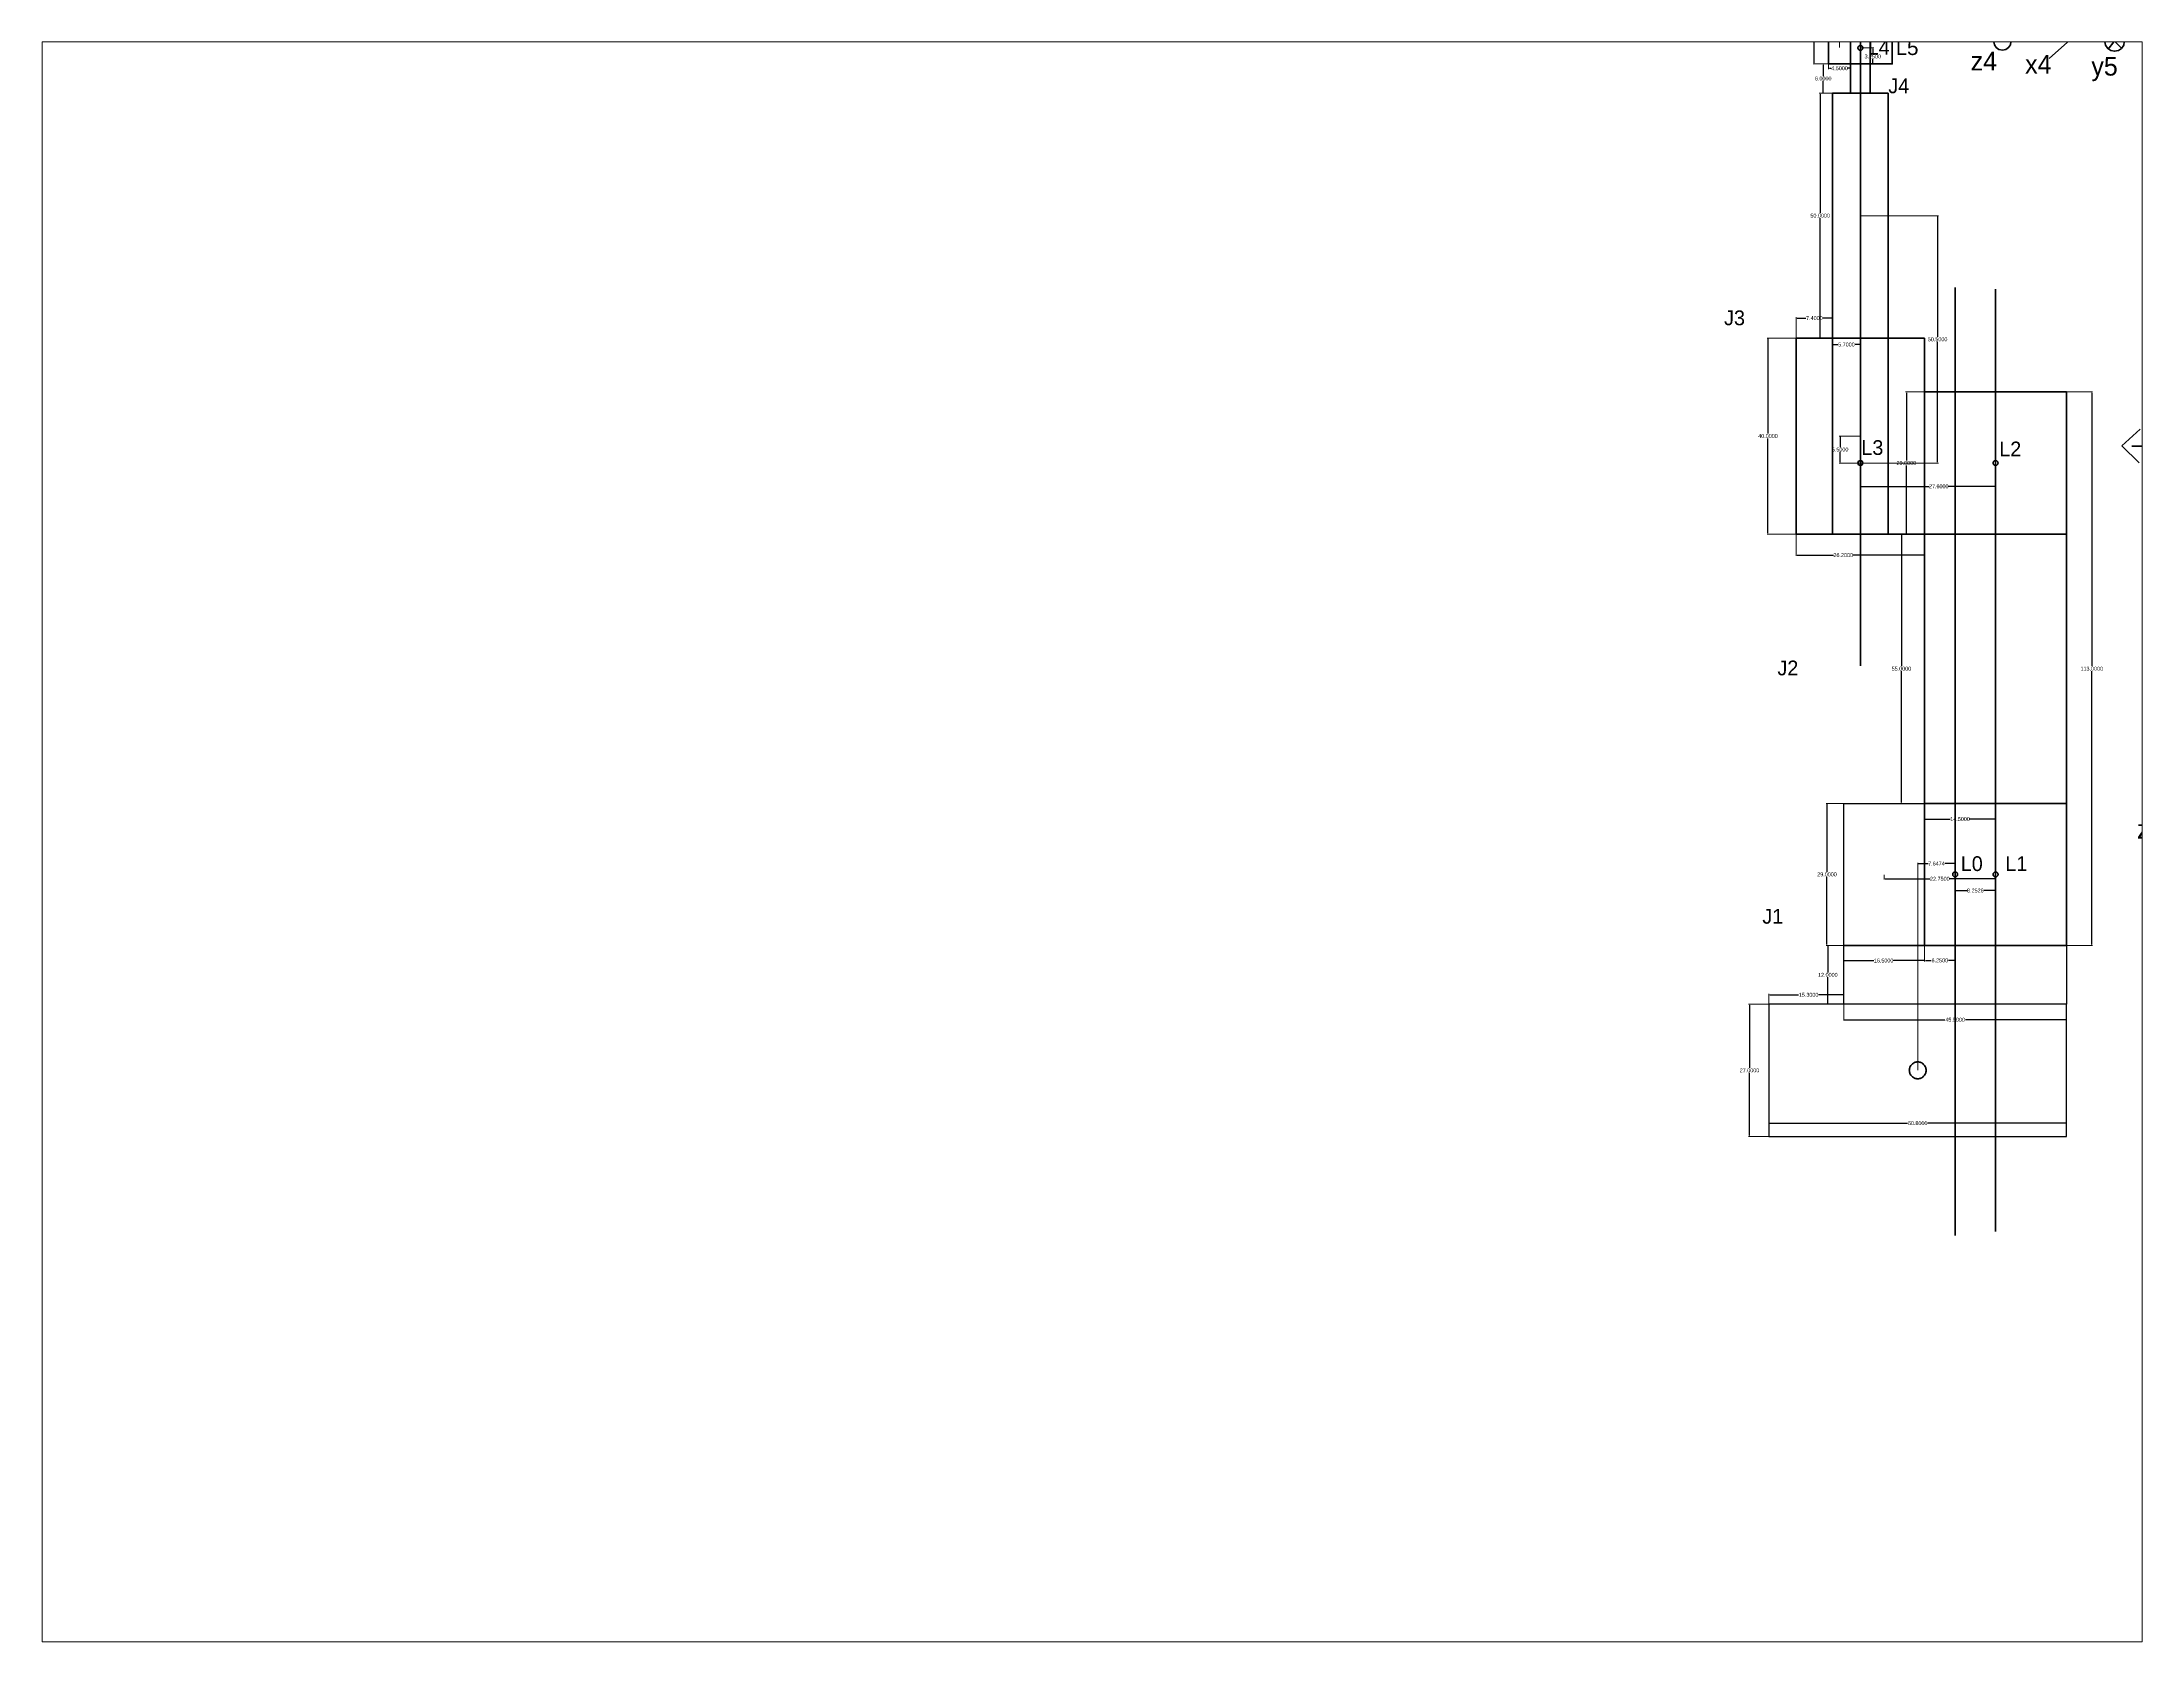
# Paper-space layout 'Layout1' of a CAD drawing. Header units: inches. Extents: x 1.05 to 9.45, y 0.8 to 7.2.
# The model-space entities are those that its viewports show. They can reach past a viewport. Long polylines and large blocks are cut down to what shows.
import ezdxf

# ---------------------------------------------------------------- set-up
doc = ezdxf.new("R2010")
doc.units = ezdxf.units.IN
doc.header["$LTSCALE"] = 2
doc.header["$MEASUREMENT"] = 0
for name, pattern in [('ACAD_ISO04W100', [30, 24, -3, 0, -3]), ('DASHED2', [0.375, 0.25, -0.125]), ('DIVIDE', [1.25, 0.5, -0.25, 0, -0.25, 0, -0.25])]:
    doc.linetypes.add(name, pattern=pattern)
doc.layers.add('Dims', color=3, linetype='Continuous')
doc.styles.get("Standard").update_dxf_attribs({"font": 'BOD_B.TTF'})
doc.dimstyles.get("Standard").update_dxf_attribs({"dimtxt": 0.8, "dimasz": 0.18, "dimexe": 0.18, "dimexo": 0.0625, "dimgap": 0.09, "dimtad": 0, "dimtih": 1, "dimtoh": 1, "dimdec": 4, "dimzin": 0, "dimdsep": 46, "dimtxsty": 'Standard', "dimcen": 0.09, "dimadec": 0, "dimazin": 0, "dimtfac": 1, "dimtdec": 4, "dimtofl": 0, "dimtmove": 0, "dimatfit": 3, "dimfxl": 1, "dimtolj": 1, "dimtzin": 0, "dimlwe": 5, "dimarcsym": 0})

# ---------------------------------------------------------------- blocks, each defined once
blk = doc.blocks.new('*D1')
at = {"layer": 'Defpoints', "color": 0, "lineweight": 100, "transparency": 16777216}
for p in [(172.07, 126.33), (176.01, 126.33), (176.01, 99.33)]:
    blk.add_point(p, dxfattribs=at)
at = {"layer": 'Dims', "color": 0, "linetype": 'DASHED2', "lineweight": 5, "transparency": 16777216}
for p, q in [((175.95, 126.33), (171.89, 126.33)), ((175.95, 99.33), (171.89, 99.33))]:
    blk.add_line(p, q, dxfattribs=at)
at = {"layer": 'Dims', "color": 0, "linetype": 'DASHED2', "lineweight": -2, "transparency": 16777216}
for p, q in [((172.07, 126.15), (172.07, 113.33)), ((172.07, 99.51), (172.07, 112.33))]:
    blk.add_line(p, q, dxfattribs=at)
at = {"layer": 'Dims', "color": 0, "lineweight": 100, "transparency": 16777216}
for points in [[(172.04, 126.15), (172.1, 126.15), (172.07, 126.33)], [(172.04, 99.51), (172.1, 99.51), (172.07, 99.33)]]:
    blk.add_solid(points, dxfattribs=at)
at = {"layer": 'Dims', "color": 0, "transparency": 16777216, "insert": (172.07, 112.83), "char_height": 0.8, "attachment_point": 5}
blk.add_mtext('\\A1;27.0000', dxfattribs=at)
blk = doc.blocks.new('*D2')
at = {"layer": 'Defpoints', "color": 0, "lineweight": 100, "transparency": 16777216}
for p in [(188.06, 138.33), (191.31, 138.33), (191.31, 126.33)]:
    blk.add_point(p, dxfattribs=at)
at = {"layer": 'Dims', "color": 0, "linetype": 'DASHED2', "lineweight": 5, "transparency": 16777216}
for p, q in [((191.25, 138.33), (187.88, 138.33)), ((191.25, 126.33), (187.88, 126.33))]:
    blk.add_line(p, q, dxfattribs=at)
at = {"layer": 'Dims', "color": 0, "linetype": 'DASHED2', "lineweight": -2, "transparency": 16777216}
for p, q in [((188.06, 138.15), (188.06, 132.83)), ((188.06, 126.51), (188.06, 131.83))]:
    blk.add_line(p, q, dxfattribs=at)
at = {"layer": 'Dims', "color": 0, "lineweight": 100, "transparency": 16777216}
for points in [[(188.03, 138.15), (188.09, 138.15), (188.06, 138.33)], [(188.03, 126.51), (188.09, 126.51), (188.06, 126.33)]]:
    blk.add_solid(points, dxfattribs=at)
at = {"layer": 'Dims', "color": 0, "transparency": 16777216, "insert": (188.06, 132.33), "char_height": 0.8, "attachment_point": 5}
blk.add_mtext('\\A1;12.0000', dxfattribs=at)
blk = doc.blocks.new('*D3')
at = {"layer": 'Defpoints', "color": 0, "lineweight": 100, "transparency": 16777216}
for p in [(187.89, 167.33), (191.31, 167.33), (191.31, 138.33)]:
    blk.add_point(p, dxfattribs=at)
at = {"layer": 'Dims', "color": 0, "linetype": 'DASHED2', "lineweight": 5, "transparency": 16777216}
for p, q in [((191.25, 167.33), (187.71, 167.33)), ((191.25, 138.33), (187.71, 138.33))]:
    blk.add_line(p, q, dxfattribs=at)
at = {"layer": 'Dims', "color": 0, "linetype": 'DASHED2', "lineweight": -2, "transparency": 16777216}
for p, q in [((187.89, 167.15), (187.89, 153.33)), ((187.89, 138.51), (187.89, 152.33))]:
    blk.add_line(p, q, dxfattribs=at)
at = {"layer": 'Dims', "color": 0, "lineweight": 100, "transparency": 16777216}
for points in [[(187.86, 167.15), (187.92, 167.15), (187.89, 167.33)], [(187.86, 138.51), (187.92, 138.51), (187.89, 138.33)]]:
    blk.add_solid(points, dxfattribs=at)
at = {"layer": 'Dims', "color": 0, "transparency": 16777216, "insert": (187.89, 152.83), "char_height": 0.8, "attachment_point": 5}
blk.add_mtext('\\A1;29.0000', dxfattribs=at)
blk = doc.blocks.new('*D4')
at = {"layer": 'Defpoints', "color": 0, "lineweight": 100, "transparency": 16777216}
for p in [(191.31, 138.33), (207.81, 138.33), (207.81, 135.24)]:
    blk.add_point(p, dxfattribs=at)
at = {"layer": 'Dims', "color": 0, "linetype": 'DASHED2', "lineweight": 5, "transparency": 16777216}
for p, q in [((191.31, 138.27), (191.31, 135.06)), ((207.81, 138.27), (207.81, 135.06))]:
    blk.add_line(p, q, dxfattribs=at)
at = {"layer": 'Dims', "color": 0, "linetype": 'DASHED2', "lineweight": -2, "transparency": 16777216}
for p, q in [((191.49, 135.24), (197.44, 135.24)), ((207.63, 135.24), (201.48, 135.24))]:
    blk.add_line(p, q, dxfattribs=at)
at = {"layer": 'Dims', "color": 0, "lineweight": 100, "transparency": 16777216}
for points in [[(191.49, 135.27), (191.49, 135.21), (191.31, 135.24)], [(207.63, 135.27), (207.63, 135.21), (207.81, 135.24)]]:
    blk.add_solid(points, dxfattribs=at)
at = {"layer": 'Dims', "color": 0, "transparency": 16777216, "insert": (199.46, 135.24), "char_height": 0.8, "attachment_point": 5}
blk.add_mtext('\\A1;16.5000', dxfattribs=at)
blk = doc.blocks.new('*D5')
at = {"layer": 'Defpoints', "color": 0, "linetype": 'ACAD_ISO04W100', "lineweight": 100, "transparency": 16777216}
for p in [(176.01, 128.25), (176.01, 126.33), (191.31, 126.33)]:
    blk.add_point(p, dxfattribs=at)
at = {"layer": 'Dims', "color": 0, "linetype": 'DASHED2', "lineweight": 5, "transparency": 16777216}
for p, q in [((176.01, 126.39), (176.01, 128.43)), ((191.31, 126.39), (191.31, 128.43))]:
    blk.add_line(p, q, dxfattribs=at)
at = {"layer": 'Dims', "color": 0, "linetype": 'DASHED2', "lineweight": -2, "transparency": 16777216}
for p, q in [((176.19, 128.25), (182.1, 128.25)), ((191.13, 128.25), (186.15, 128.25))]:
    blk.add_line(p, q, dxfattribs=at)
at = {"layer": 'Dims', "color": 0, "linetype": 'ACAD_ISO04W100', "lineweight": 100, "transparency": 16777216}
for points in [[(176.19, 128.28), (176.19, 128.22), (176.01, 128.25)], [(191.13, 128.28), (191.13, 128.22), (191.31, 128.25)]]:
    blk.add_solid(points, dxfattribs=at)
at = {"layer": 'Dims', "color": 0, "linetype": 'ACAD_ISO04W100', "lineweight": 100, "transparency": 16777216, "insert": (184.13, 128.25), "char_height": 0.8, "attachment_point": 5}
blk.add_mtext('\\A1;15.3000', dxfattribs=at)
blk = doc.blocks.new('*D6')
at = {"layer": 'Defpoints', "color": 0, "linetype": 'ACAD_ISO04W100', "lineweight": 100, "transparency": 16777216}
for p in [(176.01, 99.33), (236.81, 102.04), (236.81, 99.33)]:
    blk.add_point(p, dxfattribs=at)
at = {"layer": 'Dims', "color": 0, "linetype": 'DASHED2', "lineweight": 5, "transparency": 16777216}
for p, q in [((176.01, 99.39), (176.01, 102.22)), ((236.81, 99.39), (236.81, 102.22))]:
    blk.add_line(p, q, dxfattribs=at)
at = {"layer": 'Dims', "color": 0, "linetype": 'DASHED2', "lineweight": -2, "transparency": 16777216}
for p, q in [((176.19, 102.04), (204.35, 102.04)), ((236.63, 102.04), (208.47, 102.04))]:
    blk.add_line(p, q, dxfattribs=at)
at = {"layer": 'Dims', "color": 0, "linetype": 'ACAD_ISO04W100', "lineweight": 100, "transparency": 16777216}
for points in [[(176.19, 102.07), (176.19, 102.01), (176.01, 102.04)], [(236.63, 102.07), (236.63, 102.01), (236.81, 102.04)]]:
    blk.add_solid(points, dxfattribs=at)
at = {"layer": 'Dims', "color": 0, "linetype": 'ACAD_ISO04W100', "lineweight": 100, "transparency": 16777216, "insert": (206.41, 102.04), "char_height": 0.8, "attachment_point": 5}
blk.add_mtext('\\A1;60.8000', dxfattribs=at)
blk = doc.blocks.new('*D7')
at = {"layer": 'Defpoints', "color": 0, "linetype": 'ByBlock', "lineweight": 100, "transparency": 16777216}
for p in [(175.84, 262.33), (181.61, 262.33), (181.61, 222.33)]:
    blk.add_point(p, dxfattribs=at)
at = {"layer": 'Dims', "color": 0, "linetype": 'DASHED2', "lineweight": 5, "transparency": 16777216}
for p, q in [((181.55, 262.33), (175.66, 262.33)), ((181.55, 222.33), (175.66, 222.33))]:
    blk.add_line(p, q, dxfattribs=at)
at = {"layer": 'Dims', "color": 0, "linetype": 'DASHED2', "lineweight": -2, "transparency": 16777216}
for p, q in [((175.84, 262.15), (175.84, 242.83)), ((175.84, 222.51), (175.84, 241.83))]:
    blk.add_line(p, q, dxfattribs=at)
at = {"layer": 'Dims', "color": 0, "linetype": 'ByBlock', "lineweight": 100, "transparency": 16777216}
for points in [[(175.81, 262.15), (175.87, 262.15), (175.84, 262.33)], [(175.81, 222.51), (175.87, 222.51), (175.84, 222.33)]]:
    blk.add_solid(points, dxfattribs=at)
at = {"layer": 'Dims', "color": 0, "linetype": 'ByBlock', "lineweight": 100, "transparency": 16777216, "insert": (175.84, 242.33), "char_height": 0.8, "attachment_point": 5}
blk.add_mtext('\\A1;40.0000', dxfattribs=at)
blk = doc.blocks.new('*D8')
at = {"layer": 'Defpoints', "color": 0, "linetype": 'DASHED2', "lineweight": 100, "transparency": 16777216}
for p in [(203.09, 222.33), (207.81, 222.33), (207.81, 167.33)]:
    blk.add_point(p, dxfattribs=at)
at = {"layer": 'Dims', "color": 0, "linetype": 'DASHED2', "lineweight": 5, "transparency": 16777216}
for p, q in [((207.75, 222.33), (202.91, 222.33)), ((207.75, 167.33), (202.91, 167.33))]:
    blk.add_line(p, q, dxfattribs=at)
at = {"layer": 'Dims', "color": 0, "linetype": 'DASHED2', "lineweight": -2, "transparency": 16777216}
for p, q in [((203.09, 222.15), (203.09, 195.33)), ((203.09, 167.51), (203.09, 194.33))]:
    blk.add_line(p, q, dxfattribs=at)
at = {"layer": 'Dims', "color": 0, "linetype": 'DASHED2', "lineweight": 100, "transparency": 16777216}
for points in [[(203.06, 222.15), (203.12, 222.15), (203.09, 222.33)], [(203.06, 167.51), (203.12, 167.51), (203.09, 167.33)]]:
    blk.add_solid(points, dxfattribs=at)
at = {"layer": 'Dims', "color": 0, "linetype": 'DASHED2', "lineweight": 100, "transparency": 16777216, "insert": (203.09, 194.83), "char_height": 0.8, "attachment_point": 5}
blk.add_mtext('\\A1;55.0000', dxfattribs=at)
blk = doc.blocks.new('*D9')
at = {"layer": 'Defpoints', "color": 0, "linetype": 'DASHED2', "lineweight": 100, "transparency": 16777216}
for p in [(181.61, 266.42), (181.61, 262.33), (189.01, 262.33)]:
    blk.add_point(p, dxfattribs=at)
at = {"layer": 'Dims', "color": 0, "linetype": 'DASHED2', "lineweight": 5, "transparency": 16777216}
for p, q in [((181.61, 262.39), (181.61, 266.6)), ((189.01, 262.39), (189.01, 266.6))]:
    blk.add_line(p, q, dxfattribs=at)
at = {"layer": 'Dims', "color": 0, "linetype": 'DASHED2', "lineweight": -2, "transparency": 16777216}
for p, q in [((181.79, 266.42), (183.56, 266.42)), ((188.83, 266.42), (187.06, 266.42))]:
    blk.add_line(p, q, dxfattribs=at)
at = {"layer": 'Dims', "color": 0, "linetype": 'DASHED2', "lineweight": 100, "transparency": 16777216}
for points in [[(181.79, 266.45), (181.79, 266.39), (181.61, 266.42)], [(188.83, 266.45), (188.83, 266.39), (189.01, 266.42)]]:
    blk.add_solid(points, dxfattribs=at)
at = {"layer": 'Dims', "color": 0, "linetype": 'DASHED2', "lineweight": 100, "transparency": 16777216, "insert": (185.31, 266.42), "char_height": 0.8, "attachment_point": 5}
blk.add_mtext('\\A1;7.4000', dxfattribs=at)
blk = doc.blocks.new('*D10')
at = {"layer": 'Defpoints', "color": 0, "linetype": 'DASHED2', "lineweight": 100, "transparency": 16777216}
for p in [(189.01, 262.33), (194.71, 262.33), (189.01, 261.02)]:
    blk.add_point(p, dxfattribs=at)
at = {"layer": 'Dims', "color": 0, "linetype": 'DASHED2', "lineweight": 5, "transparency": 16777216}
for p, q in [((189.01, 262.27), (189.01, 260.84)), ((194.71, 262.27), (194.71, 260.84))]:
    blk.add_line(p, q, dxfattribs=at)
at = {"layer": 'Dims', "color": 0, "linetype": 'DASHED2', "lineweight": -2, "transparency": 16777216}
for p, q in [((189.19, 261.02), (190.11, 261.02)), ((194.53, 261.02), (193.61, 261.02))]:
    blk.add_line(p, q, dxfattribs=at)
at = {"layer": 'Dims', "color": 0, "linetype": 'DASHED2', "lineweight": 100, "transparency": 16777216}
for points in [[(189.19, 261.05), (189.19, 260.99), (189.01, 261.02)], [(194.53, 261.05), (194.53, 260.99), (194.71, 261.02)]]:
    blk.add_solid(points, dxfattribs=at)
at = {"layer": 'Dims', "color": 0, "linetype": 'DASHED2', "lineweight": 100, "transparency": 16777216, "insert": (191.86, 261.02), "char_height": 0.8, "attachment_point": 5}
blk.add_mtext('\\A1;5.7000', dxfattribs=at)
blk = doc.blocks.new('*D11')
at = {"layer": 'Defpoints', "color": 0, "linetype": 'DASHED2', "lineweight": 100, "transparency": 16777216}
for p in [(207.81, 167.33), (222.31, 167.33), (222.31, 164.13)]:
    blk.add_point(p, dxfattribs=at)
at = {"layer": 'Dims', "color": 0, "linetype": 'DASHED2', "lineweight": 5, "transparency": 16777216}
for p, q in [((207.81, 167.27), (207.81, 163.95)), ((222.31, 167.27), (222.31, 163.95))]:
    blk.add_line(p, q, dxfattribs=at)
at = {"layer": 'Dims', "color": 0, "linetype": 'DASHED2', "lineweight": -2, "transparency": 16777216}
for p, q in [((207.99, 164.13), (213.04, 164.13)), ((222.13, 164.13), (217.08, 164.13))]:
    blk.add_line(p, q, dxfattribs=at)
at = {"layer": 'Dims', "color": 0, "linetype": 'DASHED2', "lineweight": 100, "transparency": 16777216}
for points in [[(207.99, 164.16), (207.99, 164.1), (207.81, 164.13)], [(222.13, 164.16), (222.13, 164.1), (222.31, 164.13)]]:
    blk.add_solid(points, dxfattribs=at)
at = {"layer": 'Dims', "color": 0, "linetype": 'DASHED2', "lineweight": 100, "transparency": 16777216, "insert": (215.06, 164.13), "char_height": 0.8, "attachment_point": 5}
blk.add_mtext('\\A1;14.5000', dxfattribs=at)
blk = doc.blocks.new('*D12')
at = {"layer": 'Defpoints', "color": 0, "linetype": 'DASHED2', "lineweight": 100, "transparency": 16777216}
for p in [(207.81, 138.33), (214.06, 138.33), (214.06, 135.28)]:
    blk.add_point(p, dxfattribs=at)
at = {"layer": 'Dims', "color": 0, "linetype": 'DASHED2', "lineweight": 5, "transparency": 16777216}
for p, q in [((207.81, 138.27), (207.81, 135.1)), ((214.06, 138.27), (214.06, 135.1))]:
    blk.add_line(p, q, dxfattribs=at)
at = {"layer": 'Dims', "color": 0, "linetype": 'DASHED2', "lineweight": -2, "transparency": 16777216}
for p, q in [((207.99, 135.28), (209.18, 135.28)), ((213.88, 135.28), (212.69, 135.28))]:
    blk.add_line(p, q, dxfattribs=at)
at = {"layer": 'Dims', "color": 0, "linetype": 'DASHED2', "lineweight": 100, "transparency": 16777216}
for points in [[(207.99, 135.31), (207.99, 135.25), (207.81, 135.28)], [(213.88, 135.31), (213.88, 135.25), (214.06, 135.28)]]:
    blk.add_solid(points, dxfattribs=at)
at = {"layer": 'Dims', "color": 0, "linetype": 'DASHED2', "lineweight": 100, "transparency": 16777216, "insert": (210.93, 135.28), "char_height": 0.8, "attachment_point": 5}
blk.add_mtext('\\A1;6.2500', dxfattribs=at)
blk = doc.blocks.new('*D13')
at = {"layer": 'Defpoints', "color": 0, "linetype": 'DASHED2', "lineweight": 100, "transparency": 16777216}
for p in [(191.31, 126.33), (236.81, 126.33), (236.81, 123.16)]:
    blk.add_point(p, dxfattribs=at)
at = {"layer": 'Dims', "color": 0, "linetype": 'DASHED2', "lineweight": 5, "transparency": 16777216}
for p, q in [((191.31, 126.27), (191.31, 122.98)), ((236.81, 126.27), (236.81, 122.98))]:
    blk.add_line(p, q, dxfattribs=at)
at = {"layer": 'Dims', "color": 0, "linetype": 'DASHED2', "lineweight": -2, "transparency": 16777216}
for p, q in [((191.49, 123.16), (211.98, 123.16)), ((236.63, 123.16), (216.14, 123.16))]:
    blk.add_line(p, q, dxfattribs=at)
at = {"layer": 'Dims', "color": 0, "linetype": 'DASHED2', "lineweight": 100, "transparency": 16777216}
for points in [[(191.49, 123.19), (191.49, 123.13), (191.31, 123.16)], [(236.63, 123.19), (236.63, 123.13), (236.81, 123.16)]]:
    blk.add_solid(points, dxfattribs=at)
at = {"layer": 'Dims', "color": 0, "linetype": 'DASHED2', "lineweight": 100, "transparency": 16777216, "insert": (214.06, 123.16), "char_height": 0.8, "attachment_point": 5}
blk.add_mtext('\\A1;45.5000', dxfattribs=at)
blk = doc.blocks.new('*D14')
at = {"layer": 'Defpoints', "color": 0, "linetype": 'DASHED2', "lineweight": 100, "transparency": 16777216}
for p in [(187.12, 318.33), (192.71, 318.33), (192.71, 312.33)]:
    blk.add_point(p, dxfattribs=at)
at = {"layer": 'Dims', "color": 0, "linetype": 'DASHED2', "lineweight": 5, "transparency": 16777216}
for p, q in [((192.65, 318.33), (186.94, 318.33)), ((192.65, 312.33), (186.94, 312.33))]:
    blk.add_line(p, q, dxfattribs=at)
at = {"layer": 'Dims', "color": 0, "linetype": 'DASHED2', "lineweight": -2, "transparency": 16777216}
for p, q in [((187.12, 318.15), (187.12, 315.83)), ((187.12, 312.51), (187.12, 314.83))]:
    blk.add_line(p, q, dxfattribs=at)
at = {"layer": 'Dims', "color": 0, "linetype": 'DASHED2', "lineweight": 100, "transparency": 16777216}
for points in [[(187.09, 318.15), (187.15, 318.15), (187.12, 318.33)], [(187.09, 312.51), (187.15, 312.51), (187.12, 312.33)]]:
    blk.add_solid(points, dxfattribs=at)
at = {"layer": 'Dims', "color": 0, "linetype": 'DASHED2', "lineweight": 100, "transparency": 16777216, "insert": (187.12, 315.33), "char_height": 0.8, "attachment_point": 5}
blk.add_mtext('\\A1;6.0000', dxfattribs=at)
blk = doc.blocks.new('*D15')
at = {"layer": 'Defpoints', "color": 0, "linetype": 'DASHED2', "lineweight": 100, "transparency": 16777216}
for p in [(188.21, 331.33), (185.26, 318.33), (188.21, 318.33)]:
    blk.add_point(p, dxfattribs=at)
at = {"layer": 'Dims', "color": 0, "linetype": 'DASHED2', "lineweight": 5, "transparency": 16777216}
for p, q in [((188.15, 331.33), (185.08, 331.33)), ((188.15, 318.33), (185.08, 318.33))]:
    blk.add_line(p, q, dxfattribs=at)
at = {"layer": 'Dims', "color": 0, "linetype": 'DASHED2', "lineweight": -2, "transparency": 16777216}
for p, q in [((185.26, 331.15), (185.26, 325.33)), ((185.26, 318.51), (185.26, 324.33))]:
    blk.add_line(p, q, dxfattribs=at)
at = {"layer": 'Dims', "color": 0, "linetype": 'DASHED2', "lineweight": 100, "transparency": 16777216}
for points in [[(185.23, 331.15), (185.29, 331.15), (185.26, 331.33)], [(185.23, 318.51), (185.29, 318.51), (185.26, 318.33)]]:
    blk.add_solid(points, dxfattribs=at)
at = {"layer": 'Dims', "color": 0, "linetype": 'DASHED2', "lineweight": 100, "transparency": 16777216, "insert": (185.26, 324.83), "char_height": 0.8, "attachment_point": 5}
blk.add_mtext('\\A1;13.0000', dxfattribs=at)
blk = doc.blocks.new('*D24')
at = {"layer": 'Defpoints', "color": 0, "linetype": 'DASHED2', "lineweight": 100, "transparency": 16777216}
for p in [(204.09, 251.33), (207.81, 251.33), (207.81, 222.33)]:
    blk.add_point(p, dxfattribs=at)
at = {"layer": 'Dims', "color": 0, "linetype": 'DASHED2', "lineweight": 5, "transparency": 16777216}
for p, q in [((207.75, 251.33), (203.91, 251.33)), ((207.75, 222.33), (203.91, 222.33))]:
    blk.add_line(p, q, dxfattribs=at)
at = {"layer": 'Dims', "color": 0, "linetype": 'DASHED2', "lineweight": -2, "transparency": 16777216}
for p, q in [((204.09, 251.15), (204.09, 237.33)), ((204.09, 222.51), (204.09, 236.33))]:
    blk.add_line(p, q, dxfattribs=at)
at = {"layer": 'Dims', "color": 0, "linetype": 'DASHED2', "lineweight": 100, "transparency": 16777216}
for points in [[(204.06, 251.15), (204.12, 251.15), (204.09, 251.33)], [(204.06, 222.51), (204.12, 222.51), (204.09, 222.33)]]:
    blk.add_solid(points, dxfattribs=at)
at = {"layer": 'Dims', "color": 0, "linetype": 'DASHED2', "lineweight": 100, "transparency": 16777216, "insert": (204.09, 236.83), "char_height": 0.8, "attachment_point": 5}
blk.add_mtext('\\A1;29.0000', dxfattribs=at)
blk = doc.blocks.new('*D25')
at = {"layer": 'Defpoints', "color": 0, "lineweight": 100, "transparency": 16777216}
for p in [(194.71, 236.83), (222.31, 236.83), (194.71, 232.06)]:
    blk.add_point(p, dxfattribs=at)
at = {"layer": 'Dims', "color": 0, "linetype": 'DASHED2', "lineweight": 5, "transparency": 16777216}
for p, q in [((194.71, 236.77), (194.71, 231.88)), ((222.31, 236.77), (222.31, 231.88))]:
    blk.add_line(p, q, dxfattribs=at)
at = {"layer": 'Dims', "color": 0, "linetype": 'DASHED2', "lineweight": -2, "transparency": 16777216}
for p, q in [((194.89, 232.06), (208.76, 232.06)), ((222.13, 232.06), (212.67, 232.06))]:
    blk.add_line(p, q, dxfattribs=at)
at = {"layer": 'Dims', "color": 0, "lineweight": 100, "transparency": 16777216}
for points in [[(194.89, 232.09), (194.89, 232.03), (194.71, 232.06)], [(222.13, 232.09), (222.13, 232.03), (222.31, 232.06)]]:
    blk.add_solid(points, dxfattribs=at)
at = {"layer": 'Dims', "color": 0, "lineweight": 100, "transparency": 16777216, "insert": (210.71, 232.06), "char_height": 0.8, "attachment_point": 5}
blk.add_mtext('\\A1;27.6000', dxfattribs=at)
blk = doc.blocks.new('*D27')
at = {"layer": 'Defpoints', "color": 0, "lineweight": 100, "transparency": 16777216}
for p in [(214.06, 152.83), (222.31, 152.83), (214.06, 149.54)]:
    blk.add_point(p, dxfattribs=at)
at = {"layer": 'Dims', "color": 0, "linetype": 'DASHED2', "lineweight": 5, "transparency": 16777216}
for p, q in [((214.06, 152.77), (214.06, 149.36)), ((222.31, 152.77), (222.31, 149.36))]:
    blk.add_line(p, q, dxfattribs=at)
at = {"layer": 'Dims', "color": 0, "linetype": 'DASHED2', "lineweight": -2, "transparency": 16777216}
for p, q in [((214.24, 149.54), (216.49, 149.54)), ((222.13, 149.54), (219.88, 149.54))]:
    blk.add_line(p, q, dxfattribs=at)
at = {"layer": 'Dims', "color": 0, "lineweight": 100, "transparency": 16777216}
for points in [[(214.24, 149.57), (214.24, 149.51), (214.06, 149.54)], [(222.13, 149.57), (222.13, 149.51), (222.31, 149.54)]]:
    blk.add_solid(points, dxfattribs=at)
at = {"layer": 'Dims', "color": 0, "lineweight": 100, "transparency": 16777216, "insert": (218.18, 149.54), "char_height": 0.8, "attachment_point": 5}
blk.add_mtext('\\A1;8.2526', dxfattribs=at)
blk = doc.blocks.new('*D28')
at = {"layer": 'Defpoints', "color": 0, "lineweight": 100, "transparency": 16777216}
for p in [(199.56, 152.83), (222.31, 152.83), (222.31, 151.94)]:
    blk.add_point(p, dxfattribs=at)
at = {"layer": 'Dims', "color": 0, "linetype": 'DASHED2', "lineweight": 5, "transparency": 16777216}
for p, q in [((199.56, 152.77), (199.56, 151.76)), ((222.31, 152.77), (222.31, 151.76))]:
    blk.add_line(p, q, dxfattribs=at)
at = {"layer": 'Dims', "color": 0, "linetype": 'DASHED2', "lineweight": -2, "transparency": 16777216}
for p, q in [((199.74, 151.94), (208.95, 151.94)), ((222.13, 151.94), (212.92, 151.94))]:
    blk.add_line(p, q, dxfattribs=at)
at = {"layer": 'Dims', "color": 0, "lineweight": 100, "transparency": 16777216}
for points in [[(199.74, 151.97), (199.74, 151.91), (199.56, 151.94)], [(222.13, 151.97), (222.13, 151.91), (222.31, 151.94)]]:
    blk.add_solid(points, dxfattribs=at)
at = {"layer": 'Dims', "color": 0, "lineweight": 100, "transparency": 16777216, "insert": (210.93, 151.94), "char_height": 0.8, "attachment_point": 5}
blk.add_mtext('\\A1;22.7500', dxfattribs=at)
blk = doc.blocks.new('*D29')
at = {"layer": 'Defpoints', "color": 0, "lineweight": 100, "transparency": 16777216}
for p in [(236.81, 251.33), (241.95, 251.33), (236.81, 138.33)]:
    blk.add_point(p, dxfattribs=at)
at = {"layer": 'Dims', "color": 0, "linetype": 'DASHED2', "lineweight": 5, "transparency": 16777216}
for p, q in [((236.87, 251.33), (242.13, 251.33)), ((236.87, 138.33), (242.13, 138.33))]:
    blk.add_line(p, q, dxfattribs=at)
at = {"layer": 'Dims', "color": 0, "linetype": 'DASHED2', "lineweight": -2, "transparency": 16777216}
for p, q in [((241.95, 251.15), (241.95, 195.33)), ((241.95, 138.51), (241.95, 194.33))]:
    blk.add_line(p, q, dxfattribs=at)
at = {"layer": 'Dims', "color": 0, "lineweight": 100, "transparency": 16777216}
for points in [[(241.92, 251.15), (241.98, 251.15), (241.95, 251.33)], [(241.92, 138.51), (241.98, 138.51), (241.95, 138.33)]]:
    blk.add_solid(points, dxfattribs=at)
at = {"layer": 'Dims', "color": 0, "lineweight": 100, "transparency": 16777216, "insert": (241.95, 194.83), "char_height": 0.8, "attachment_point": 5}
blk.add_mtext('\\A1;113.0000', dxfattribs=at)
blk = doc.blocks.new('*D30')
at = {"layer": 'Defpoints', "color": 0, "lineweight": 100, "transparency": 16777216}
for p in [(190.58, 242.33), (194.71, 242.33), (194.71, 236.83)]:
    blk.add_point(p, dxfattribs=at)
at = {"layer": 'Dims', "color": 0, "linetype": 'DASHED2', "lineweight": 5, "transparency": 16777216}
for p, q in [((194.65, 242.33), (190.4, 242.33)), ((194.65, 236.83), (190.4, 236.83))]:
    blk.add_line(p, q, dxfattribs=at)
at = {"layer": 'Dims', "color": 0, "linetype": 'DASHED2', "lineweight": -2, "transparency": 16777216}
for p, q in [((190.58, 242.15), (190.58, 240.08)), ((190.58, 237.01), (190.58, 239.08))]:
    blk.add_line(p, q, dxfattribs=at)
at = {"layer": 'Dims', "color": 0, "lineweight": 100, "transparency": 16777216}
for points in [[(190.55, 242.15), (190.61, 242.15), (190.58, 242.33)], [(190.55, 237.01), (190.61, 237.01), (190.58, 236.83)]]:
    blk.add_solid(points, dxfattribs=at)
at = {"layer": 'Dims', "color": 0, "lineweight": 100, "transparency": 16777216, "insert": (190.58, 239.58), "char_height": 0.8, "attachment_point": 5}
blk.add_mtext('\\A1;5.5000', dxfattribs=at)
blk = doc.blocks.new('*D31')
at = {"layer": 'Defpoints', "color": 0, "lineweight": 100, "transparency": 16777216}
for p in [(194.71, 287.33), (194.71, 236.83), (210.48, 236.83)]:
    blk.add_point(p, dxfattribs=at)
at = {"layer": 'Dims', "color": 0, "linetype": 'DASHED2', "lineweight": 5, "transparency": 16777216}
for p, q in [((194.77, 287.33), (210.66, 287.33)), ((194.77, 236.83), (210.66, 236.83))]:
    blk.add_line(p, q, dxfattribs=at)
at = {"layer": 'Dims', "color": 0, "linetype": 'DASHED2', "lineweight": -2, "transparency": 16777216}
for p, q in [((210.48, 287.15), (210.48, 262.58)), ((210.48, 237.01), (210.48, 261.58))]:
    blk.add_line(p, q, dxfattribs=at)
at = {"layer": 'Dims', "color": 0, "lineweight": 100, "transparency": 16777216}
for points in [[(210.45, 287.15), (210.51, 287.15), (210.48, 287.33)], [(210.45, 237.01), (210.51, 237.01), (210.48, 236.83)]]:
    blk.add_solid(points, dxfattribs=at)
at = {"layer": 'Dims', "color": 0, "lineweight": 100, "transparency": 16777216, "insert": (210.48, 262.08), "char_height": 0.8, "attachment_point": 5}
blk.add_mtext('\\A1;50.5000', dxfattribs=at)
blk = doc.blocks.new('*D32')
at = {"layer": 'Defpoints', "color": 0, "lineweight": 100, "transparency": 16777216}
for p in [(189.01, 312.33), (186.5, 262.33), (189.01, 262.33)]:
    blk.add_point(p, dxfattribs=at)
at = {"layer": 'Dims', "color": 0, "linetype": 'DASHED2', "lineweight": 5, "transparency": 16777216}
for p, q in [((188.95, 312.33), (186.32, 312.33)), ((188.95, 262.33), (186.32, 262.33))]:
    blk.add_line(p, q, dxfattribs=at)
at = {"layer": 'Dims', "color": 0, "linetype": 'DASHED2', "lineweight": -2, "transparency": 16777216}
for p, q in [((186.5, 312.15), (186.5, 287.83)), ((186.5, 262.51), (186.5, 286.83))]:
    blk.add_line(p, q, dxfattribs=at)
at = {"layer": 'Dims', "color": 0, "lineweight": 100, "transparency": 16777216}
for points in [[(186.47, 312.15), (186.53, 312.15), (186.5, 312.33)], [(186.47, 262.51), (186.53, 262.51), (186.5, 262.33)]]:
    blk.add_solid(points, dxfattribs=at)
at = {"layer": 'Dims', "color": 0, "lineweight": 100, "transparency": 16777216, "insert": (186.5, 287.33), "char_height": 0.8, "attachment_point": 5}
blk.add_mtext('\\A1;50.0000', dxfattribs=at)
blk = doc.blocks.new('*D33')
at = {"layer": 'Defpoints', "color": 0, "lineweight": 100, "transparency": 16777216}
for p in [(194.71, 321.58), (194.71, 318.33), (197.25, 318.33)]:
    blk.add_point(p, dxfattribs=at)
at = {"layer": 'Dims', "color": 0, "linetype": 'DASHED2', "lineweight": 5, "transparency": 16777216}
for p, q in [((194.77, 321.58), (197.43, 321.58)), ((194.77, 318.33), (197.43, 318.33))]:
    blk.add_line(p, q, dxfattribs=at)
at = {"layer": 'Dims', "color": 0, "linetype": 'DASHED2', "lineweight": -2, "transparency": 16777216}
for p, q in [((197.25, 321.4), (197.25, 320.33)), ((197.25, 318.51), (197.25, 319.33))]:
    blk.add_line(p, q, dxfattribs=at)
at = {"layer": 'Dims', "color": 0, "lineweight": 100, "transparency": 16777216}
for points in [[(197.22, 321.4), (197.28, 321.4), (197.25, 321.58)], [(197.22, 318.51), (197.28, 318.51), (197.25, 318.33)]]:
    blk.add_solid(points, dxfattribs=at)
at = {"layer": 'Dims', "color": 0, "lineweight": 100, "transparency": 16777216, "insert": (197.25, 319.83), "char_height": 0.8, "attachment_point": 5}
blk.add_mtext('\\A1;3.2500', dxfattribs=at)
blk = doc.blocks.new('*D34')
at = {"layer": 'Defpoints', "color": 0, "linetype": 'DIVIDE', "lineweight": 100, "transparency": 16777216}
for p in [(190.46, 323.13), (190.46, 321.58), (194.71, 321.58)]:
    blk.add_point(p, dxfattribs=at)
at = {"layer": 'Dims', "color": 0, "linetype": 'DASHED2', "lineweight": -2, "transparency": 16777216}
for p, q in [((190.28, 323.13), (190.1, 323.13)), ((194.89, 323.13), (195.07, 323.13))]:
    blk.add_line(p, q, dxfattribs=at)
at = {"layer": 'Dims', "color": 0, "linetype": 'DASHED2', "lineweight": 5, "transparency": 16777216}
for p, q in [((190.46, 321.64), (190.46, 323.31)), ((194.71, 321.64), (194.71, 323.31))]:
    blk.add_line(p, q, dxfattribs=at)
at = {"layer": 'Dims', "color": 0, "linetype": 'DIVIDE', "lineweight": 100, "transparency": 16777216}
for points in [[(190.28, 323.16), (190.28, 323.1), (190.46, 323.13)], [(194.89, 323.16), (194.89, 323.1), (194.71, 323.13)]]:
    blk.add_solid(points, dxfattribs=at)
at = {"layer": 'Dims', "color": 0, "linetype": 'DIVIDE', "lineweight": 100, "transparency": 16777216, "insert": (190.91, 323.13), "char_height": 0.8, "attachment_point": 5}
blk.add_mtext('\\A1;4.2500', dxfattribs=at)
blk = doc.blocks.new('*D35')
at = {"layer": 'Defpoints', "color": 0, "linetype": 'DIVIDE', "lineweight": 100, "transparency": 16777216}
for p in [(188.21, 318.33), (188.21, 317.43), (192.71, 318.33)]:
    blk.add_point(p, dxfattribs=at)
at = {"layer": 'Dims', "color": 0, "linetype": 'DASHED2', "lineweight": 5, "transparency": 16777216}
for p, q in [((188.21, 318.27), (188.21, 317.25)), ((192.71, 318.27), (192.71, 317.25))]:
    blk.add_line(p, q, dxfattribs=at)
at = {"layer": 'Dims', "color": 0, "linetype": 'DASHED2', "lineweight": -2, "transparency": 16777216}
for p, q in [((188.39, 317.43), (188.76, 317.43)), ((192.53, 317.43), (192.16, 317.43))]:
    blk.add_line(p, q, dxfattribs=at)
at = {"layer": 'Dims', "color": 0, "linetype": 'DIVIDE', "lineweight": 100, "transparency": 16777216}
for points in [[(188.39, 317.46), (188.39, 317.4), (188.21, 317.43)], [(192.53, 317.46), (192.53, 317.4), (192.71, 317.43)]]:
    blk.add_solid(points, dxfattribs=at)
at = {"layer": 'Dims', "color": 0, "linetype": 'DIVIDE', "lineweight": 100, "transparency": 16777216, "insert": (190.46, 317.43), "char_height": 0.8, "attachment_point": 5}
blk.add_mtext('\\A1;4.5000', dxfattribs=at)
blk = doc.blocks.new('*D36')
at = {"layer": 'Defpoints', "color": 0, "linetype": 'DIVIDE', "lineweight": 100, "transparency": 16777216}
for p in [(214.06, 155.04), (214.06, 152.83), (206.41, 112.83)]:
    blk.add_point(p, dxfattribs=at)
at = {"layer": 'Dims', "color": 0, "linetype": 'DASHED2', "lineweight": 5, "transparency": 16777216}
for p, q in [((206.41, 112.89), (206.41, 155.22)), ((214.06, 152.89), (214.06, 155.22))]:
    blk.add_line(p, q, dxfattribs=at)
at = {"layer": 'Dims', "color": 0, "linetype": 'DASHED2', "lineweight": -2, "transparency": 16777216}
for p, q in [((206.59, 155.04), (208.54, 155.04)), ((213.88, 155.04), (211.93, 155.04))]:
    blk.add_line(p, q, dxfattribs=at)
at = {"layer": 'Dims', "color": 0, "linetype": 'DIVIDE', "lineweight": 100, "transparency": 16777216}
for points in [[(206.59, 155.07), (206.59, 155.01), (206.41, 155.04)], [(213.88, 155.07), (213.88, 155.01), (214.06, 155.04)]]:
    blk.add_solid(points, dxfattribs=at)
at = {"layer": 'Dims', "color": 0, "linetype": 'DIVIDE', "lineweight": 100, "transparency": 16777216, "insert": (210.23, 155.04), "char_height": 0.8, "attachment_point": 5}
blk.add_mtext('\\A1;7.6474', dxfattribs=at)
blk = doc.blocks.new('*D37')
at = {"layer": 'Defpoints', "color": 0, "linetype": 'DIVIDE', "lineweight": 100, "transparency": 16777216}
for p in [(181.61, 222.33), (207.81, 222.33), (207.81, 218.03)]:
    blk.add_point(p, dxfattribs=at)
at = {"layer": 'Dims', "color": 0, "linetype": 'DASHED2', "lineweight": 5, "transparency": 16777216}
for p, q in [((181.61, 222.27), (181.61, 217.85)), ((207.81, 222.27), (207.81, 217.85))]:
    blk.add_line(p, q, dxfattribs=at)
at = {"layer": 'Dims', "color": 0, "linetype": 'DASHED2', "lineweight": -2, "transparency": 16777216}
for p, q in [((181.79, 218.03), (189.22, 218.03)), ((207.63, 218.03), (193.19, 218.03))]:
    blk.add_line(p, q, dxfattribs=at)
at = {"layer": 'Dims', "color": 0, "linetype": 'DIVIDE', "lineweight": 100, "transparency": 16777216}
for points in [[(181.79, 218.06), (181.79, 218), (181.61, 218.03)], [(207.63, 218.06), (207.63, 218), (207.81, 218.03)]]:
    blk.add_solid(points, dxfattribs=at)
at = {"layer": 'Dims', "color": 0, "linetype": 'DIVIDE', "lineweight": 100, "transparency": 16777216, "insert": (191.21, 218.03), "char_height": 0.8, "attachment_point": 5}
blk.add_mtext('\\A1;26.2000', dxfattribs=at)

msp = doc.modelspace()

# ---------------------------------------------------------------- linework, layer by layer
at = {"linetype": 'DASHED2', "lineweight": 100}
for p, q in [((194.70996, 222.32894), (194.70996, 338.82894)), ((222.30996, 252.80073), (222.30996, 272.32329)), ((194.70996, 222.32894), (194.70996, 207.30668)), ((194.70996, 207.30668), (194.70996, 195.44766)), ((214.05996, 99.29865), (214.05996, 79.09126))]:
    msp.add_line(p, q, dxfattribs=at)
at = {"lineweight": 100}
for p, q in [((223.70161, 334.17437), (223.70161, 322.90582)), ((246.62368, 334.17674), (246.62368, 322.90819)), ((188.20996, 324.82894), (201.20996, 324.82894)), ((248.04446, 321.55592), (245.13918, 324.23925)), ((245.31661, 321.35634), (247.80051, 324.46101))]:
    msp.add_line(p, q, dxfattribs=at)
at = {"lineweight": 100, "extrusion": (2.95331e-11, -1.3195e-09, -1)}
for p, q in [((236.97984, 322.76226), (233.4629, 326.27943, 0)), ((234.97016, 322.90582), (223.70161, 322.90582)), ((233.24758, 319.38865, 0), (236.97984, 322.76226)), ((257.89223, 322.90819), (246.62368, 322.90819))]:
    msp.add_line(p, q, dxfattribs=at)
at = {"linetype": 'DASHED2', "lineweight": 50}
for p, q in [((214.05996, 99.29865), (214.0517, 272.66846)), ((222.30996, 79.95273), (222.30996, 252.80073))]:
    msp.add_line(p, q, dxfattribs=at)
at = {"linetype": 'DIVIDE', "lineweight": 100}
for p, q in [((189.00996, 262.32894), (189.00996, 222.18378)), ((200.40996, 262.32894), (200.40996, 222.37812)), ((207.80996, 167.32894), (236.80996, 167.32894))]:
    msp.add_line(p, q, dxfattribs=at)
at = {"linetype": 'ByBlock', "lineweight": 100}
msp.add_line((236.80996, 251.32894), (207.80996, 251.32894), dxfattribs=at)
at = {"lineweight": 100, "extrusion": (-3.74957e-11, 1.3193e-09, -1)}
for p, q in [((251.81763, 243.76421, 0), (248.1058, 240.36813)), ((248.1058, 240.36813), (251.6439, 236.87225, 0)), ((250.11631, 240.23671), (261.38465, 240.30471))]:
    msp.add_line(p, q, dxfattribs=at)
at = {"linetype": 'ByBlock', "lineweight": 100}
for points in [[(188.20996, 331.32894), (201.20996, 331.32894), (201.20996, 318.32894), (188.20996, 318.32894)], [(192.70996, 318.32894), (196.70996, 318.32894), (196.70996, 312.32894), (192.70996, 312.32894)], [(200.40996, 312.32894), (189.00996, 312.32894), (189.00996, 262.32894), (200.40996, 262.32894)], [(207.80996, 262.32894), (181.60996, 262.32894), (181.60996, 222.32894), (207.80996, 222.32894)]]:
    msp.add_lwpolyline(points, close=True, dxfattribs=at)
at = {"linetype": 'DIVIDE', "lineweight": 100}
msp.add_lwpolyline([(192.70996, 324.82894), (196.70996, 324.82894), (196.70996, 318.32894), (192.70996, 318.32894)], close=True, dxfattribs=at)
at = {"linetype": 'ByBlock', "lineweight": 100}
msp.add_lwpolyline([(236.80996, 251.32894), (236.80996, 138.32894), (207.80996, 138.32894), (207.80996, 251.32894)], dxfattribs=at)
at = {"linetype": 'DIVIDE', "lineweight": 100}
msp.add_lwpolyline([(236.80996, 222.32894), (207.80996, 222.32894)], dxfattribs=at)
for points in [[(207.80996, 138.32894), (191.30996, 138.32894), (191.30996, 167.32894), (207.80996, 167.32894)], [(236.80996, 126.32894), (191.30996, 126.32894), (191.30996, 138.32894), (236.80996, 138.32894)], [(191.30996, 138.32894), (236.80996, 138.32894), (236.80996, 138.32894), (191.30996, 138.32894)], [(207.80996, 138.32894), (191.30996, 138.32894), (191.30996, 138.32894), (207.80996, 138.32894)], [(176.00996, 99.32894), (236.80996, 99.32894), (236.80996, 126.32894), (176.00996, 126.32894)]]:
    msp.add_lwpolyline(points, close=True)
msp.add_lwpolyline([(236.80996, 167.32894), (236.80996, 138.32894), (207.80996, 138.32894), (207.80996, 167.32894)])
at = {"linetype": 'DASHED2', "lineweight": 100}
for centre in [(194.70996, 321.57894), (222.30996, 236.82894), (214.05741, 152.82894), (222.30996, 152.82894)]:
    msp.add_circle(centre, 0.5, dxfattribs=at)
at = {"lineweight": 100}
for centre, radius in [((223.70161, 322.90582), 1.77774), ((246.62368, 322.90819), 2), ((194.70996, 236.82894), 0.5)]:
    msp.add_circle(centre, radius, dxfattribs=at)
at = {"linetype": 'DIVIDE', "lineweight": 100}
msp.add_circle((206.40996, 112.82894), 1.71064, dxfattribs=at)

# ---------------------------------------------------------------- texts
at = {"linetype": 'DASHED2', "lineweight": 100}
for s, p in [('J5', (175.75065, 324.17803)), ('L4', (196.20459, 320.18106)), ('J4', (200.40996, 312.32894)), ('J3', (166.88247, 264.9591)), ('L3', (194.90692, 238.47851)), ('L2', (223.05781, 238.17866)), ('J2', (177.76924, 193.47747)), ('L0', (215.20608, 153.52238)), ('L1', (224.30742, 153.52238)), ('J1', (174.68679, 142.77312))]:
    msp.add_text(s, height=3.017289, dxfattribs=at).set_placement(p)
at = {"lineweight": 100}
for s, p in [('z4', (217.22763, 316.97142)), ('x4', (228.34563, 316.3498)), ('y5', (241.87259, 315.93115)), ('x5', (253.5932, 314.7535)), ('y2', (252.69864, 233.98354)), ('z0', (251.18132, 160.13998))]:
    msp.add_text(s, height=3.811286, dxfattribs=at).set_placement(p)
at = {"lineweight": 100, "insert": (201.98457, 323.14791), "char_height": 3.0172887, "width": 4.3848449, "attachment_point": 1}
msp.add_mtext('L{\\fArial|b0|i0|c238|p34;5}', dxfattribs=at)

# ---------------------------------------------------------------- dimensions: what is measured, and where the dimension line sits
at = {"layer": 'Dims', "linetype": 'DASHED2', "lineweight": 100}
for base, p1, p2, picture, middle in [((185.25796, 318.32894), (188.20996, 331.32894), (188.20996, 318.32894), '*D15', (185.25796, 324.82894)), ((187.12203, 318.32894), (192.70996, 312.32894), (192.70996, 318.32894), '*D14', (187.12203, 315.32894)), ((204.09415, 251.32894), (207.80996, 222.32894), (207.80996, 251.32894), '*D24', (204.09415, 236.82894)), ((203.08701, 222.32894), (207.80996, 167.32894), (207.80996, 222.32894), '*D8', (203.08701, 194.82894))]:
    dim = msp.add_linear_dim(base=base, p1=p1, p2=p2, angle=90, dimstyle='Standard', dxfattribs=at)
    dim.commit()
    dim.dimension.update_dxf_attribs({"geometry": picture, "text_midpoint": middle})
at = {"layer": 'Dims', "linetype": 'DIVIDE', "lineweight": 100}
for base, p1, p2, picture, middle in [((190.45996, 323.13108), (194.70996, 321.57894), (190.45996, 321.57894), '*D34', (190.90869, 323.13108)), ((207.80996, 218.02865), (181.60996, 222.32894), (207.80996, 222.32894), '*D37', (191.2061, 218.02865))]:
    dim = msp.add_linear_dim(base=base, p1=p1, p2=p2, dimstyle='Standard', dxfattribs=at)
    dim.commit()
    dim.dimension.update_dxf_attribs({"geometry": picture, "text_midpoint": middle, "dimtype": 160})
at = {"layer": 'Dims', "lineweight": 100}
dim = msp.add_linear_dim(base=(197.25266, 318.32894), p1=(194.70996, 321.57894), p2=(194.70996, 318.32894), angle=90, dimstyle='Standard', dxfattribs=at)
dim.commit()
dim.dimension.update_dxf_attribs({"geometry": '*D33', "text_midpoint": (197.25266, 319.82837), "dimtype": 160})
at = {"layer": 'Dims', "linetype": 'DIVIDE', "lineweight": 100}
for base, p1, p2, picture, middle in [((188.20996, 317.43215), (192.70996, 318.32894), (188.20996, 318.32894), '*D35', (190.45996, 317.43215)), ((214.057413, 155.036107), (206.409964, 112.82894), (214.057413, 152.82894), '*D36', (210.233689, 155.036107))]:
    dim = msp.add_linear_dim(base=base, p1=p1, p2=p2, dimstyle='Standard', dxfattribs=at)
    dim.commit()
    dim.dimension.update_dxf_attribs({"geometry": picture, "text_midpoint": middle})
at = {"layer": 'Dims', "lineweight": 100}
for base, p1, p2, picture, middle in [((186.50402, 262.32894), (189.00996, 312.32894), (189.00996, 262.32894), '*D32', (186.50402, 287.32894)), ((210.48015, 236.82894), (194.70996, 287.32894), (194.70996, 236.82894), '*D31', (210.48015, 262.07894)), ((241.9494, 251.32894), (236.80996, 138.32894), (236.80996, 251.32894), '*D29', (241.9494, 194.82894)), ((190.57946, 242.32894), (194.70996, 236.82894), (194.70996, 242.32894), '*D30', (190.57946, 239.57894))]:
    dim = msp.add_linear_dim(base=base, p1=p1, p2=p2, angle=90, dimstyle='Standard', dxfattribs=at)
    dim.commit()
    dim.dimension.update_dxf_attribs({"geometry": picture, "text_midpoint": middle})
at = {"layer": 'Dims', "linetype": 'DASHED2', "lineweight": 100}
for base, p1, p2, picture, middle in [((181.60996, 266.41582), (189.00996, 262.32894), (181.60996, 262.32894), '*D9', (185.30996, 266.41582)), ((189.00996, 261.01622), (194.70996, 262.32894), (189.00996, 262.32894), '*D10', (191.85996, 261.01622)), ((222.30996, 164.1321), (207.80996, 167.32894), (222.30996, 167.32894), '*D11', (215.05996, 164.1321)), ((214.05996, 135.27764), (207.80996, 138.32894), (214.05996, 138.32894), '*D12', (210.93496, 135.27764)), ((236.80996, 123.15809), (191.30996, 126.32894), (236.80996, 126.32894), '*D13', (214.05996, 123.15809))]:
    dim = msp.add_linear_dim(base=base, p1=p1, p2=p2, dimstyle='Standard', dxfattribs=at)
    dim.commit()
    dim.dimension.update_dxf_attribs({"geometry": picture, "text_midpoint": middle})
at = {"layer": 'Dims', "linetype": 'ByBlock', "lineweight": 100}
dim = msp.add_linear_dim(base=(175.84191, 262.32894), p1=(181.60996, 222.32894), p2=(181.60996, 262.32894), angle=90, dimstyle='Standard', dxfattribs=at)
dim.commit()
dim.dimension.update_dxf_attribs({"geometry": '*D7', "text_midpoint": (175.84191, 242.32894)})
at = {"layer": 'Dims', "lineweight": 100}
dim = msp.add_linear_dim(base=(194.70996, 232.05702), p1=(222.30996, 236.82894), p2=(194.70996, 236.82894), dimstyle='Standard', dxfattribs=at)
dim.commit()
dim.dimension.update_dxf_attribs({"geometry": '*D25', "text_midpoint": (210.71443, 232.05702), "dimtype": 160})
at = {"layer": 'Dims'}
for base, p1, p2, picture, middle in [((187.89185, 167.32894), (191.30996, 138.32894), (191.30996, 167.32894), '*D3', (187.89185, 152.82894)), ((172.07078, 126.32894), (176.00996, 99.32894), (176.00996, 126.32894), '*D1', (172.07078, 112.82894))]:
    dim = msp.add_linear_dim(base=base, p1=p1, p2=p2, angle=90, dimstyle='Standard', dxfattribs=at)
    dim.commit()
    dim.dimension.update_dxf_attribs({"geometry": picture, "text_midpoint": middle})
at = {"layer": 'Dims', "lineweight": 100}
for base, p1, p2, picture, middle in [((222.30996, 151.93974), (199.55996, 152.82894), (222.30996, 152.82894), '*D28', (210.93496, 151.93974)), ((214.057413, 149.542631), (222.309964, 152.82894), (214.057413, 152.82894), '*D27', (218.183689, 149.542631))]:
    dim = msp.add_linear_dim(base=base, p1=p1, p2=p2, dimstyle='Standard', dxfattribs=at)
    dim.commit()
    dim.dimension.update_dxf_attribs({"geometry": picture, "text_midpoint": middle})
at = {"layer": 'Dims'}
dim = msp.add_linear_dim(base=(188.05581, 138.32894), p1=(191.30996, 126.32894), p2=(191.30996, 138.32894), angle=90, dimstyle='Standard', dxfattribs=at)
dim.commit()
dim.dimension.update_dxf_attribs({"geometry": '*D2', "text_midpoint": (188.05581, 132.32894), "dimtype": 160})
dim = msp.add_linear_dim(base=(207.80996, 135.24462), p1=(191.30996, 138.32894), p2=(207.80996, 138.32894), dimstyle='Standard', dxfattribs=at)
dim.commit()
dim.dimension.update_dxf_attribs({"geometry": '*D4', "text_midpoint": (199.45939, 135.24462), "dimtype": 160})
at = {"layer": 'Dims', "linetype": 'ACAD_ISO04W100', "lineweight": 100}
dim = msp.add_linear_dim(base=(176.00996, 128.24842), p1=(191.30996, 126.32894), p2=(176.00996, 126.32894), dimstyle='Standard', dxfattribs=at)
dim.commit()
dim.dimension.update_dxf_attribs({"geometry": '*D5', "text_midpoint": (184.12615, 128.24842), "dimtype": 160})
dim = msp.add_linear_dim(base=(236.80996, 102.04256), p1=(176.00996, 99.32894), p2=(236.80996, 99.32894), dimstyle='Standard', dxfattribs=at)
dim.commit()
dim.dimension.update_dxf_attribs({"geometry": '*D6', "text_midpoint": (206.40996, 102.04256)})

psp = doc.layouts.get("Layout1")

# ---------------------------------------------------------------- viewports
at = {"layer": '0', "linetype": 'ACAD_ISO04W100', "lineweight": 100, "view_target_point": (37.82245, 163.27118)}
psp.add_viewport(center=(5.25, 4), size=(8.4, 6.4), view_center_point=(0, -3.82207), view_height=326.6817304, dxfattribs=at)

doc.saveas('drawing.dxf')
